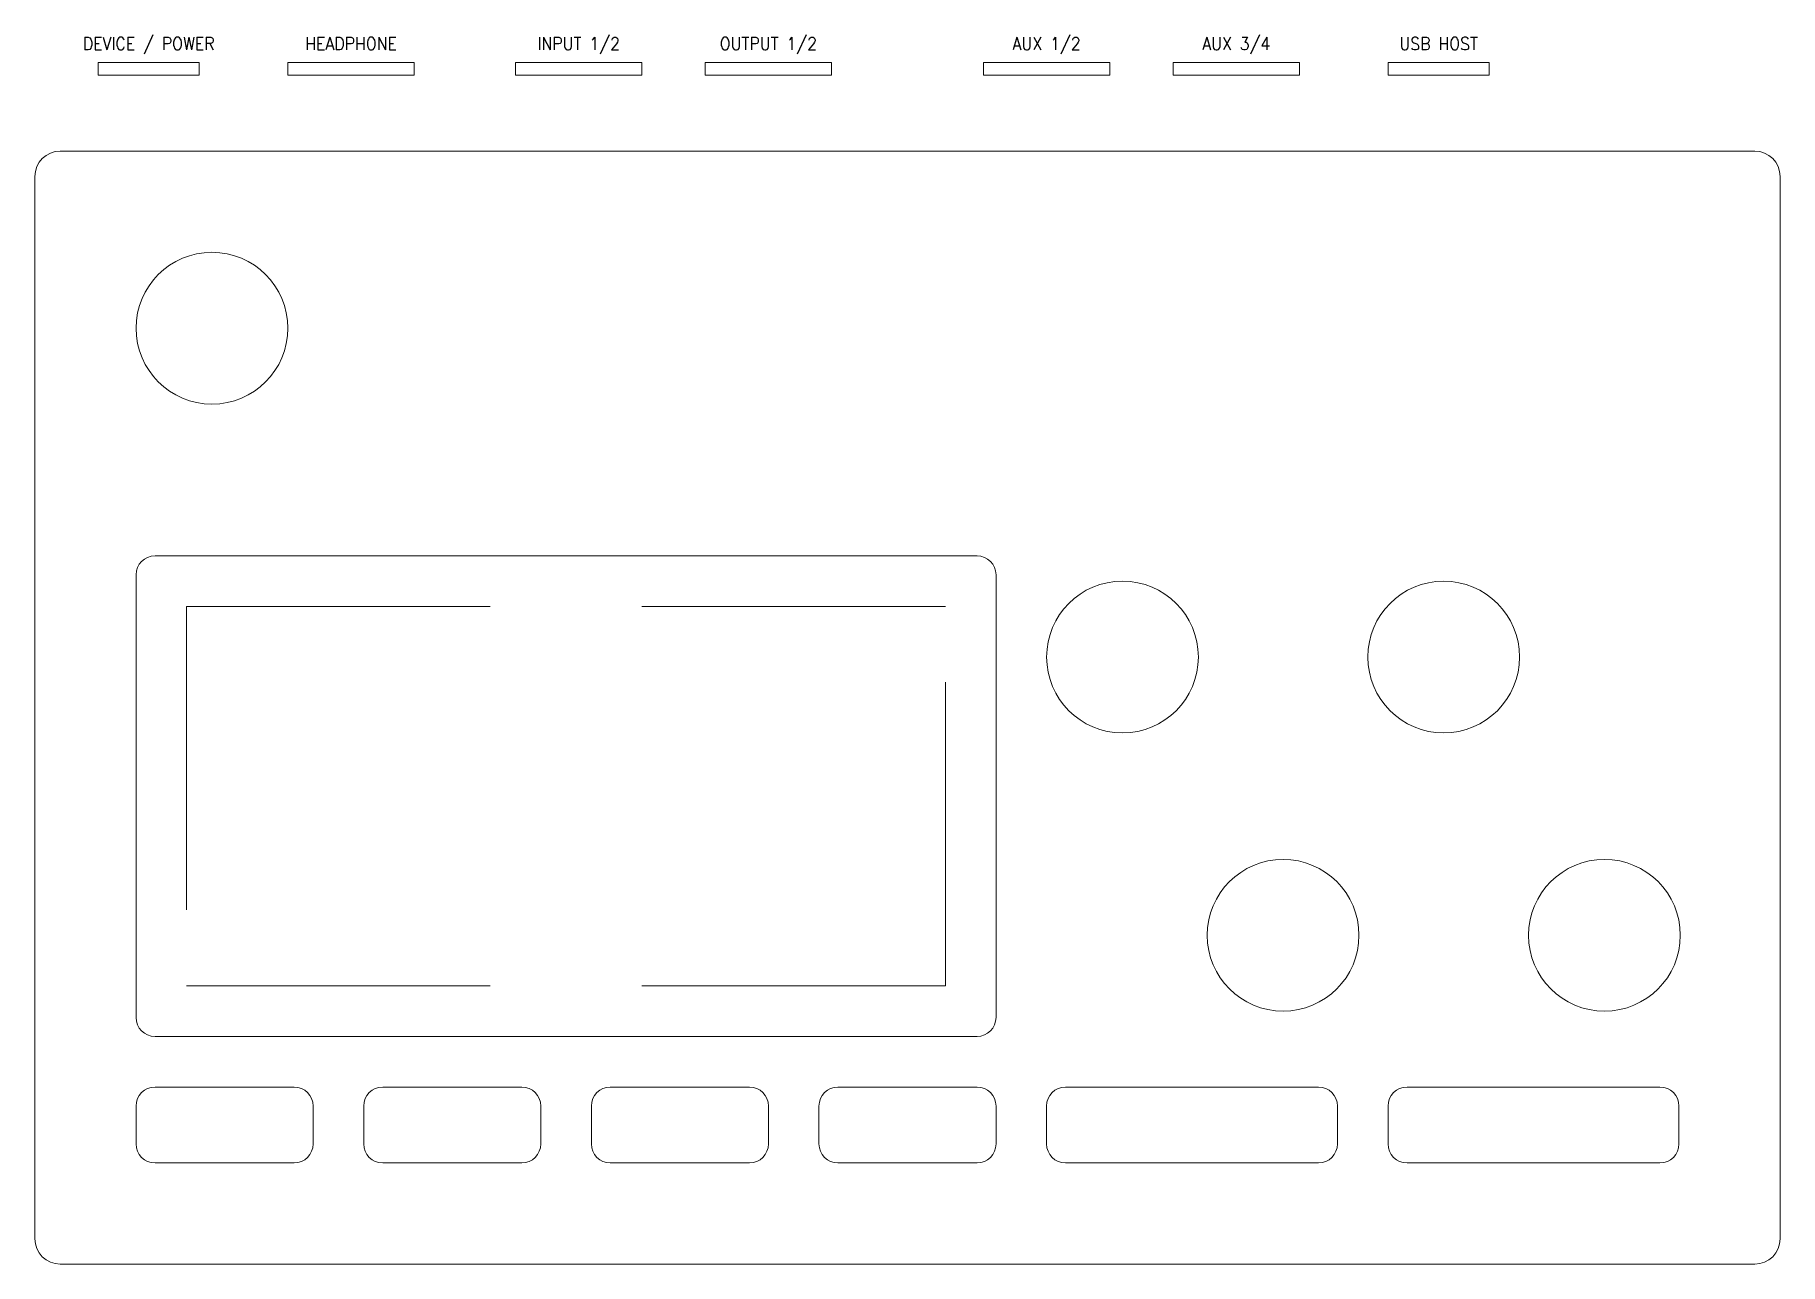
# Model space of a CAD drawing. Header units: millimetres. Extents: x -60 to 536, y -102 to 152.
# Drawn here: x -60 to 78, y 52 to 149.2 of the extents above; entities that cross this region are included whole.
import ezdxf

# ---------------------------------------------------------------- set-up
doc = ezdxf.new("R2010")
doc.units = ezdxf.units.MM
doc.linetypes.add('DASHEDX2', pattern=[36, 24, -12])
doc.layers.get('0').update_dxf_attribs({"color": 178, "lineweight": 5, "true_color": 0x000000})
doc.layers.add('internal', color=8, linetype='DASHEDX2', lineweight=5, true_color=0x808080)
doc.styles.add('textstyle0', font='standard')
doc.styles.add('textstyle1', font='standard')
doc.styles.add('textstyle2', font='standard')
doc.styles.add('textstyle3', font='standard')
doc.styles.add('textstyle4', font='standard')
doc.styles.add('textstyle5', font='standard')
doc.styles.add('textstyle6', font='standard')

msp = doc.modelspace()

# ---------------------------------------------------------------- texts
at = {"char_height": 1, "width": 100, "attachment_point": 2}
for s, insert, style in [('DEVICE\\~/\\~POWER', (-51, 149), 'textstyle0'), ('INPUT\\~1/2', (-17, 149), 'textstyle2'), ('OUTPUT\\~1/2', (-2, 149), 'textstyle3'), ('AUX\\~1/2', (20, 149), 'textstyle4'), ('AUX\\~3/4', (35, 149), 'textstyle5'), ('HEADPHONE', (-35, 149), 'textstyle1'), ('USB\\~HOST', (51, 149), 'textstyle6')]:
    msp.add_mtext(s, dxfattribs=dict(at, insert=insert, style=style))

# ---------------------------------------------------------------- linework, layer by layer
for p, q in [((-55, 146), (-55, 147)), ((-55, 147), (-47, 147)), ((-47, 147), (-47, 146)), ((-40, 147), (-30, 147)), ((-40, 146), (-40, 147)), ((-30, 147), (-30, 146)), ((-22, 147), (-12, 147)), ((-22, 146), (-22, 147)), ((-12, 147), (-12, 146)), ((3, 147), (-7, 147)), ((-7, 147), (-7, 146)), ((3, 146), (3, 147)), ((15, 146), (15, 147)), ((15, 147), (25, 147)), ((25, 147), (25, 146)), ((40, 147), (30, 147)), ((30, 147), (30, 146)), ((40, 146), (40, 147)), ((47, 147), (47, 146)), ((55, 147), (47, 147)), ((55, 146), (55, 147)), ((-47, 146), (-55, 146)), ((-30, 146), (-40, 146)), ((-12, 146), (-22, 146)), ((-7, 146), (3, 146)), ((25, 146), (15, 146)), ((30, 146), (40, 146)), ((47, 146), (55, 146)), ((76, 140), (-58, 140)), ((-60, 138), (-60, 54)), ((78, 54), (78, 138)), ((14.5, 108), (-50.5, 108)), ((-52, 106.5), (-52, 71.5)), ((16, 106.5), (16, 71.5)), ((16, 89), (16, 89)), ((-50.5, 70), (14.5, 70)), ((-50.5, 66), (-39.5, 66)), ((-21.5, 66), (-32.5, 66)), ((-14.5, 66), (-3.5, 66)), ((14.5, 66), (3.5, 66)), ((21.5, 66), (41.5, 66)), ((68.5, 66), (48.5, 66)), ((-52, 61.5), (-52, 64.5)), ((-38, 64.5), (-38, 61.5)), ((-34, 64.5), (-34, 61.5)), ((-20, 61.5), (-20, 64.5)), ((-16, 64.5), (-16, 61.5)), ((-2, 64.5), (-2, 61.5)), ((2, 64.5), (2, 61.5)), ((16, 61.5), (16, 64.5)), ((20, 64.5), (20, 61.5)), ((43, 64.5), (43, 61.5)), ((47, 64.5), (47, 61.5)), ((70, 61.5), (70, 64.5)), ((-39.5, 60), (-50.5, 60)), ((-32.5, 60), (-21.5, 60)), ((-3.5, 60), (-14.5, 60)), ((3.5, 60), (14.5, 60)), ((41.5, 60), (21.5, 60)), ((48.5, 60), (68.5, 60)), ((-58, 52), (76, 52))]:
    msp.add_line(p, q)
for centre in [(-46, 126), (26, 100), (51.4, 100), (38.7, 78), (64.11, 78)]:
    msp.add_circle(centre, 6)
for centre, radius, start, end in [((-58, 138), 2, 90, 180), ((76, 138), 2, 0, 90), ((-50.5, 106.5), 1.5, 90, 180), ((14.5, 106.5), 1.5, 0, 90), ((-50.5, 71.5), 1.5, 180, 270), ((14.5, 71.5), 1.5, 270, 0), ((-50.5, 64.5), 1.5, 90, 180), ((-39.5, 64.5), 1.5, 0, 90), ((-32.5, 64.5), 1.5, 90, 180), ((-21.5, 64.5), 1.5, 0, 90), ((-14.5, 64.5), 1.5, 90, 180), ((-3.5, 64.5), 1.5, 0, 90), ((3.5, 64.5), 1.5, 90, 180), ((14.5, 64.5), 1.5, 0, 90), ((21.5, 64.5), 1.5, 90, 180), ((41.5, 64.5), 1.5, 0, 90), ((48.5, 64.5), 1.5, 90, 180), ((68.5, 64.5), 1.5, 0, 90), ((-50.5, 61.5), 1.5, 180, 270), ((-39.5, 61.5), 1.5, 270, 0), ((-32.5, 61.5), 1.5, 180, 270), ((-21.5, 61.5), 1.5, 270, 0), ((-14.5, 61.5), 1.5, 180, 270), ((-3.5, 61.5), 1.5, 270, 0), ((3.5, 61.5), 1.5, 180, 270), ((14.5, 61.5), 1.5, 270, 0), ((21.5, 61.5), 1.5, 180, 270), ((41.5, 61.5), 1.5, 270, 0), ((48.5, 61.5), 1.5, 180, 270), ((68.5, 61.5), 1.5, 270, 0), ((-58, 54), 2, 180, 270), ((76, 54), 2, 270, 0)]:
    msp.add_arc(centre, radius, start, end)
at = {"layer": 'internal'}
for p, q in [((12, 104), (-48, 104)), ((-48, 104), (-48, 74)), ((12, 74), (12, 104)), ((-48, 74), (12, 74))]:
    msp.add_line(p, q, dxfattribs=at)

msp.set_redraw_order([(e.dxf.handle, doc.entitydb.next_handle()) for e in msp.query("TEXT MTEXT ATTDEF DIMENSION ARC_DIMENSION")])  # texts and dimensions are drawn at this point

doc.saveas('drawing.dxf')
